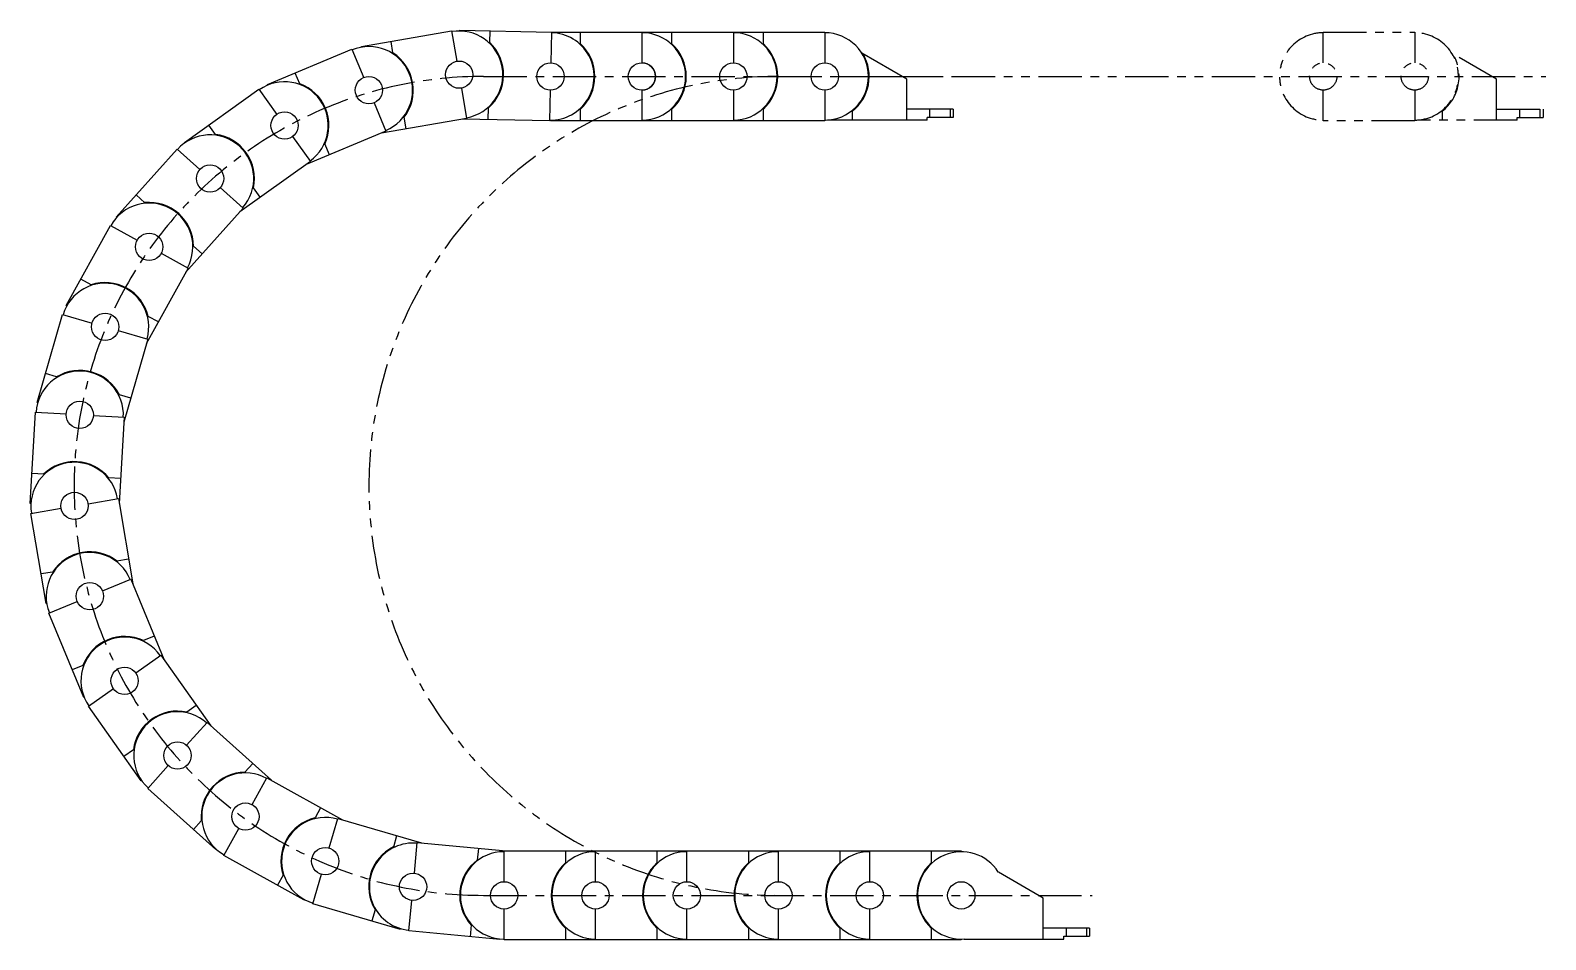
# Model space of a CAD drawing. Extents: x -197 to 1110, y -809 to 120.
# Drawn here: x 0 to 1110, y -766 to -100 of the extents above; entities that cross this region are included whole.
import ezdxf

# ---------------------------------------------------------------- set-up
doc = ezdxf.new("R2010")
doc.units = 0
doc.linetypes.add('CENTER', pattern=[50.8, 31.75, -6.35, 6.35, -6.35])
doc.linetypes.add('PHANTOM', pattern=[63.5, 31.75, -6.35, 6.35, -6.35, 6.35, -6.35])
doc.layers.get('0').update_dxf_attribs({"linetype": 'CONTINUOUS'})
doc.layers.add('CENTER', color=1, linetype='CONTINUOUS')

msp = doc.modelspace()

# ---------------------------------------------------------------- linework, layer by layer
at = {"color": 7, "linetype": 'CONTINUOUS'}
for p, q in [((242.6, -111.9), (308.6, -100.5)), ((265.7, -116.6), (264.3, -108.1)), ((308.6, -100.5), (312.4, -122.6)), ((314.8, -100.5), (314.8, -100)), ((314.8, -100), (381.8, -101.3)), ((336.6, -109), (336.8, -100.4)), ((381.8, -101.3), (381.3, -123.8)), ((381.5, -101.3), (582.1, -101.3)), ((403.1, -109.9), (403.1, -101.3)), ((448.1, -101.3), (448.1, -123.8)), ((470.1, -109.9), (470.1, -101.3)), ((515.1, -101.3), (515.1, -123.8)), ((537.1, -109.9), (537.1, -101.3)), ((582.1, -101.3), (582.1, -123.8)), ((173.8, -139.7), (235.6, -113.9)), ((235.6, -113.9), (244.3, -134.7)), ((242.7, -112.4), (242.6, -111.9)), ((642.1, -135.8), (609.3, -116.8)), ((197.4, -139.2), (194.1, -131.3)), ((112.9, -182.1), (167.4, -143.2)), ((167.4, -143.2), (180.5, -161.6)), ((174, -140.2), (173.8, -139.7)), ((315.9, -142.3), (319.7, -164.5)), ((380.9, -143.8), (380.5, -166.3)), ((448.1, -143.8), (448.1, -166.3)), ((515.1, -143.8), (515.1, -166.3)), ((582.1, -143.8), (582.1, -166.3)), ((642.1, -165.8), (642.1, -135.8)), ((252, -153.2), (260.6, -173.9)), ((319.7, -164.5), (257.3, -175.3)), ((275.4, -172.2), (273.9, -163.7)), ((380.5, -166.3), (316.6, -165)), ((335.5, -165.4), (335.7, -156.8)), ((381.1, -166.3), (381.1, -165.8)), ((582.1, -166.3), (381.1, -166.3)), ((403.1, -166.3), (403.1, -157.7)), ((470.1, -166.3), (470.1, -157.7)), ((537.1, -166.3), (537.1, -157.7)), ((584.1, -165.8), (584.1, -165.7)), ((657.1, -165.8), (584.1, -165.8)), ((602.1, -159.4), (602.1, -165.8)), ((676.1, -157.8), (642.1, -157.8)), ((657.1, -165.8), (657.1, -163.8)), ((676.1, -163.8), (657.1, -163.8)), ((659.1, -163.8), (659.1, -157.8)), ((674.1, -163.8), (674.1, -157.8)), ((676.1, -157.8), (676.1, -163.8)), ((135.8, -176.3), (130.8, -169.4)), ((260.6, -173.9), (202.2, -198.3)), ((62.9, -237), (107.5, -187)), ((107.5, -187), (124.3, -201.9)), ((113.2, -182.5), (112.9, -182.1)), ((192.1, -177.9), (205.2, -196.2)), ((219.1, -191.2), (215.8, -183.3)), ((205.2, -196.2), (153.6, -232.9)), ((83.9, -226.3), (77.5, -220.6)), ((139.2, -215.2), (156, -230.2)), ((168.5, -222.3), (163.5, -215.3)), ((156, -230.2), (113.8, -277.5)), ((26.3, -301.6), (58.7, -242.9)), ((58.7, -242.9), (78.4, -253.8)), ((63.3, -237.3), (62.9, -237)), ((95.9, -263.4), (115.6, -274.3)), ((126, -263.8), (119.6, -258.1)), ((115.6, -274.3), (85, -329.8)), ((44.5, -286.4), (37, -282.3)), ((5, -372.7), (23.5, -308.3)), ((23.5, -308.3), (45.2, -314.5)), ((26.8, -301.8), (26.3, -301.6)), ((93.9, -313.7), (86.4, -309.6)), ((64.4, -320), (86, -326.3)), ((86, -326.3), (68.5, -387.1)), ((19.3, -353.9), (11.1, -351.5)), ((5.5, -372.8), (5, -372.7)), ((73.6, -369.5), (65.3, -367.1)), ((0, -446.7), (3.8, -379.8)), ((3.8, -379.8), (26.3, -381.1)), ((46.2, -382.2), (68.7, -383.5)), ((68.7, -383.5), (65.1, -446.7)), ((9.8, -425.2), (1.2, -424.7)), ((66.1, -428.4), (57.6, -427.9)), ((42.3, -446.9), (64.5, -443.1)), ((64.5, -443.1), (75, -505.6)), ((0.5, -446.7), (0, -446.7)), ((0.4, -454), (22.6, -450.2)), ((11.6, -520), (0.4, -454)), ((72, -487.5), (63.5, -488.9)), ((16.3, -496.9), (7.9, -498.3)), ((52.8, -510.8), (73.6, -502.2)), ((73.6, -502.2), (97.8, -560.8)), ((12, -519.9), (11.6, -520)), ((13.6, -527), (34.4, -518.4)), ((39.1, -588.9), (13.6, -527)), ((90.8, -543.8), (82.9, -547.1)), ((38.6, -565.3), (30.7, -568.6)), ((77.3, -570.8), (95.7, -557.8)), ((95.7, -557.8), (132.2, -609.6)), ((42.6, -595.3), (61, -582.3)), ((39.5, -588.7), (39.1, -588.9)), ((81.2, -650), (42.6, -595.3)), ((121.6, -594.6), (114.6, -599.5)), ((114.5, -623.8), (129.5, -607.1)), ((129.5, -607.1), (176.6, -649.5)), ((75.5, -627.1), (68.5, -632.1)), ((86.1, -655.5), (101.1, -638.7)), ((163, -637.2), (157.2, -643.6)), ((81.6, -649.7), (81.2, -650)), ((162.5, -667.3), (173.4, -647.7)), ((173.4, -647.7), (228.8, -678.5)), ((135.9, -700.2), (86.1, -655.5)), ((212.7, -669.6), (208.6, -677.1)), ((125.3, -679.2), (119.5, -685.5)), ((141.8, -704.5), (152.7, -684.8)), ((218.9, -699.1), (225.3, -677.5)), ((225.3, -677.5), (286.6, -695.4)), ((268.4, -690.1), (266, -698.4)), ((281.4, -717.5), (283.5, -695.1)), ((283.5, -695.1), (348.7, -701.3)), ((328.3, -699.4), (327.5, -707.9)), ((136.2, -699.9), (135.9, -700.2)), ((200.3, -737.1), (141.8, -704.5)), ((347.1, -701.3), (682.1, -701.3)), ((347.1, -723.8), (347.1, -701.3)), ((392.1, -701.3), (392.1, -709.9)), ((414.1, -723.8), (414.1, -701.3)), ((459.1, -701.3), (459.1, -709.9)), ((481.1, -723.8), (481.1, -701.3)), ((526.1, -701.3), (526.1, -709.9)), ((548.1, -723.8), (548.1, -701.3)), ((593.1, -701.3), (593.1, -709.9)), ((615.1, -723.8), (615.1, -701.3)), ((660.1, -701.3), (660.1, -709.9)), ((682.1, -701.3), (682.1, -701.8)), ((185.3, -718.9), (181.1, -726.4)), ((207, -739.9), (213.3, -718.3)), ((742.1, -735.8), (709.3, -716.8)), ((200.6, -736.6), (200.3, -737.1)), ((271.3, -758.7), (207, -739.9)), ((277.4, -759.9), (279.5, -737.5)), ((347.1, -766.3), (347.1, -743.8)), ((414.1, -766.3), (414.1, -743.8)), ((481.1, -766.3), (481.1, -743.8)), ((548.1, -766.3), (548.1, -743.8)), ((615.1, -766.3), (615.1, -743.8)), ((742.1, -765.8), (742.1, -735.8)), ((252.6, -744.3), (250.2, -752.5)), ((271.5, -758.2), (271.3, -758.7)), ((344.1, -766.1), (277.4, -759.9)), ((323, -755.5), (322.2, -764.1)), ((344.1, -765.6), (344.1, -766.1)), ((392.1, -757.7), (392.1, -766.3)), ((459.1, -757.7), (459.1, -766.3)), ((526.1, -757.7), (526.1, -766.3)), ((593.1, -757.7), (593.1, -766.3)), ((660.1, -757.7), (660.1, -766.3)), ((682.1, -765.8), (682.1, -766.3)), ((684.1, -765.7), (684.1, -765.8)), ((684.1, -765.8), (757.1, -765.8)), ((776.1, -757.8), (742.1, -757.8)), ((757.1, -765.8), (757.1, -763.8)), ((757.1, -763.8), (776.1, -763.8)), ((759.1, -763.8), (759.1, -757.8)), ((774.1, -763.8), (774.1, -757.8)), ((776.1, -757.8), (776.1, -763.8)), ((682.1, -766.3), (347.1, -766.3))]:
    msp.add_line(p, q, dxfattribs=at)
at = {"color": 3, "linetype": 'PHANTOM'}
for p, q in [((947.3, -101.3), (1014.3, -101.3)), ((947.3, -123.8), (947.3, -101.3)), ((1014.3, -101.3), (1014.3, -123.8)), ((1074.3, -135.8), (1041.4, -116.8)), ((548.1, -133.8), (1110.3, -133.8)), ((947.3, -166.3), (947.3, -143.8)), ((1014.3, -143.8), (1014.3, -166.3)), ((1074.3, -165.8), (1074.3, -135.8)), ((1014.3, -166.3), (947.3, -166.3)), ((1089.3, -165.8), (1016.3, -165.8)), ((1034.3, -159.4), (1034.3, -165.8)), ((1074.3, -157.8), (1108.3, -157.8)), ((1089.3, -165.8), (1089.3, -163.8)), ((1089.3, -163.8), (1108.3, -163.8)), ((1091.3, -163.8), (1091.3, -157.8)), ((1106.3, -163.8), (1106.3, -157.8)), ((1108.3, -157.8), (1108.3, -163.8))]:
    msp.add_line(p, q, dxfattribs=at)
at = {"color": 7, "linetype": 'CONTINUOUS'}
for centre in [(314.2, -132.5), (314.2, -132.5), (381.1, -133.8), (448.1, -133.8), (515.1, -133.8), (582.1, -133.8), (248.1, -143.9), (248.1, -143.9), (186.3, -169.7), (186.3, -169.7), (131.7, -208.6), (87.1, -258.6), (54.8, -317.3), (36.2, -381.7), (32.4, -448.5), (43.6, -514.6), (69.1, -576.6), (107.8, -631.3), (157.6, -676.1), (216.1, -708.7), (280.4, -727.5), (347.1, -733.8), (414.1, -733.8), (481.1, -733.8), (548.1, -733.8), (615.1, -733.8), (682.1, -733.8)]:
    msp.add_circle(centre, 10, dxfattribs=at)
at = {"color": 3, "linetype": 'PHANTOM'}
for centre in [(947.3, -133.8), (1014.3, -133.8)]:
    msp.add_circle(centre, 10, dxfattribs=at)
at = {"color": 7, "linetype": 'CONTINUOUS'}
for centre, radius, start, end in [((314.2, -132.5), 32, 279.8199, 99.8199), ((314.2, -132.5), 32.5, 311.4994, 46.2921), ((381.1, -133.8), 32, 268.8957, 88.8957), ((381.1, -133.8), 32.5, 312.6037, 47.3963), ((448.1, -133.8), 32, 270, 90), ((448.1, -133.8), 32.5, 312.6037, 47.3963), ((515.1, -133.8), 32, 270, 90), ((515.1, -133.8), 32.5, 312.6037, 47.3963), ((582.1, -133.8), 32, 270, 90), ((248.1, -143.9), 32, 292.6427, 112.6427), ((248.1, -143.9), 32.5, 322.4236, 57.2162), ((582.1, -133.8), 32.5, 307.9799, 30.4334), ((448.1, -133.8), 10, 270, 90), ((186.3, -169.7), 32, 305.4655, 125.4655), ((186.3, -169.7), 32.5, 335.2464, 70.039), ((131.7, -208.6), 32, 318.2883, 138.2883), ((131.7, -208.6), 32.5, 348.0692, 82.8618), ((87.1, -258.6), 32, 331.1111, 151.1111), ((87.1, -258.6), 32.5, 0.892, 95.6846), ((54.8, -317.3), 32, 343.9339, 163.9339), ((54.8, -317.3), 32.5, 13.7148, 108.5074), ((36.2, -381.7), 32, 356.7567, 176.7567), ((36.2, -381.7), 32.5, 26.5376, 121.3302), ((32.4, -448.5), 32, 9.5795, 189.5795), ((32.4, -448.5), 32.5, 39.3604, 134.153), ((43.6, -514.6), 32, 22.4023, 202.4023), ((43.6, -514.6), 32.5, 52.1832, 146.9758), ((69.1, -576.6), 32, 35.2251, 215.2251), ((69.1, -576.6), 32.5, 65.006, 159.7986), ((107.8, -631.3), 32.5, 77.8288, 172.6214), ((107.8, -631.3), 32, 48.0479, 228.0479), ((157.6, -676.1), 32.5, 90.6516, 185.4442), ((157.6, -676.1), 32, 60.8707, 240.8707), ((216.1, -708.7), 32.5, 103.4744, 198.267), ((216.1, -708.7), 32, 73.6935, 253.6935), ((280.4, -727.5), 32.5, 116.2972, 211.0898), ((280.4, -727.5), 32, 84.6177, 264.6177), ((347.1, -733.8), 32.5, 127.2213, 222.014), ((347.1, -733.8), 32, 90, 270), ((414.1, -733.8), 32.5, 132.6037, 227.3963), ((414.1, -733.8), 32, 90, 270), ((481.1, -733.8), 32.5, 132.6037, 227.3963), ((481.1, -733.8), 32, 90, 270), ((548.1, -733.8), 32.5, 132.6037, 227.3963), ((548.1, -733.8), 32, 90, 270), ((615.1, -733.8), 32.5, 132.6037, 227.3963), ((615.1, -733.8), 32, 90, 270), ((682.1, -733.8), 32.5, 132.6037, 227.3963), ((682.1, -733.8), 32, 32.052, 273.5833)]:
    msp.add_arc(centre, radius, start, end, dxfattribs=at)
at = {"color": 3, "linetype": 'PHANTOM'}
for centre, radius, start, end in [((947.3, -133.8), 32, 90, 270), ((1014.3, -133.8), 32, 270, 90), ((1014.3, -133.8), 32.5, 307.9799, 30.4334), ((548.1, -433.8), 300, 90, 270)]:
    msp.add_arc(centre, radius, start, end, dxfattribs=at)
at = {"layer": 'CENTER', "color": 1, "linetype": 'CENTER'}
for p, q in [((332.1, -133.8), (678.1, -133.8)), ((332.1, -733.8), (778.1, -733.8))]:
    msp.add_line(p, q, dxfattribs=at)
msp.add_arc((332.1, -433.8), 300, 90, 270, dxfattribs=at)

doc.saveas('drawing.dxf')
